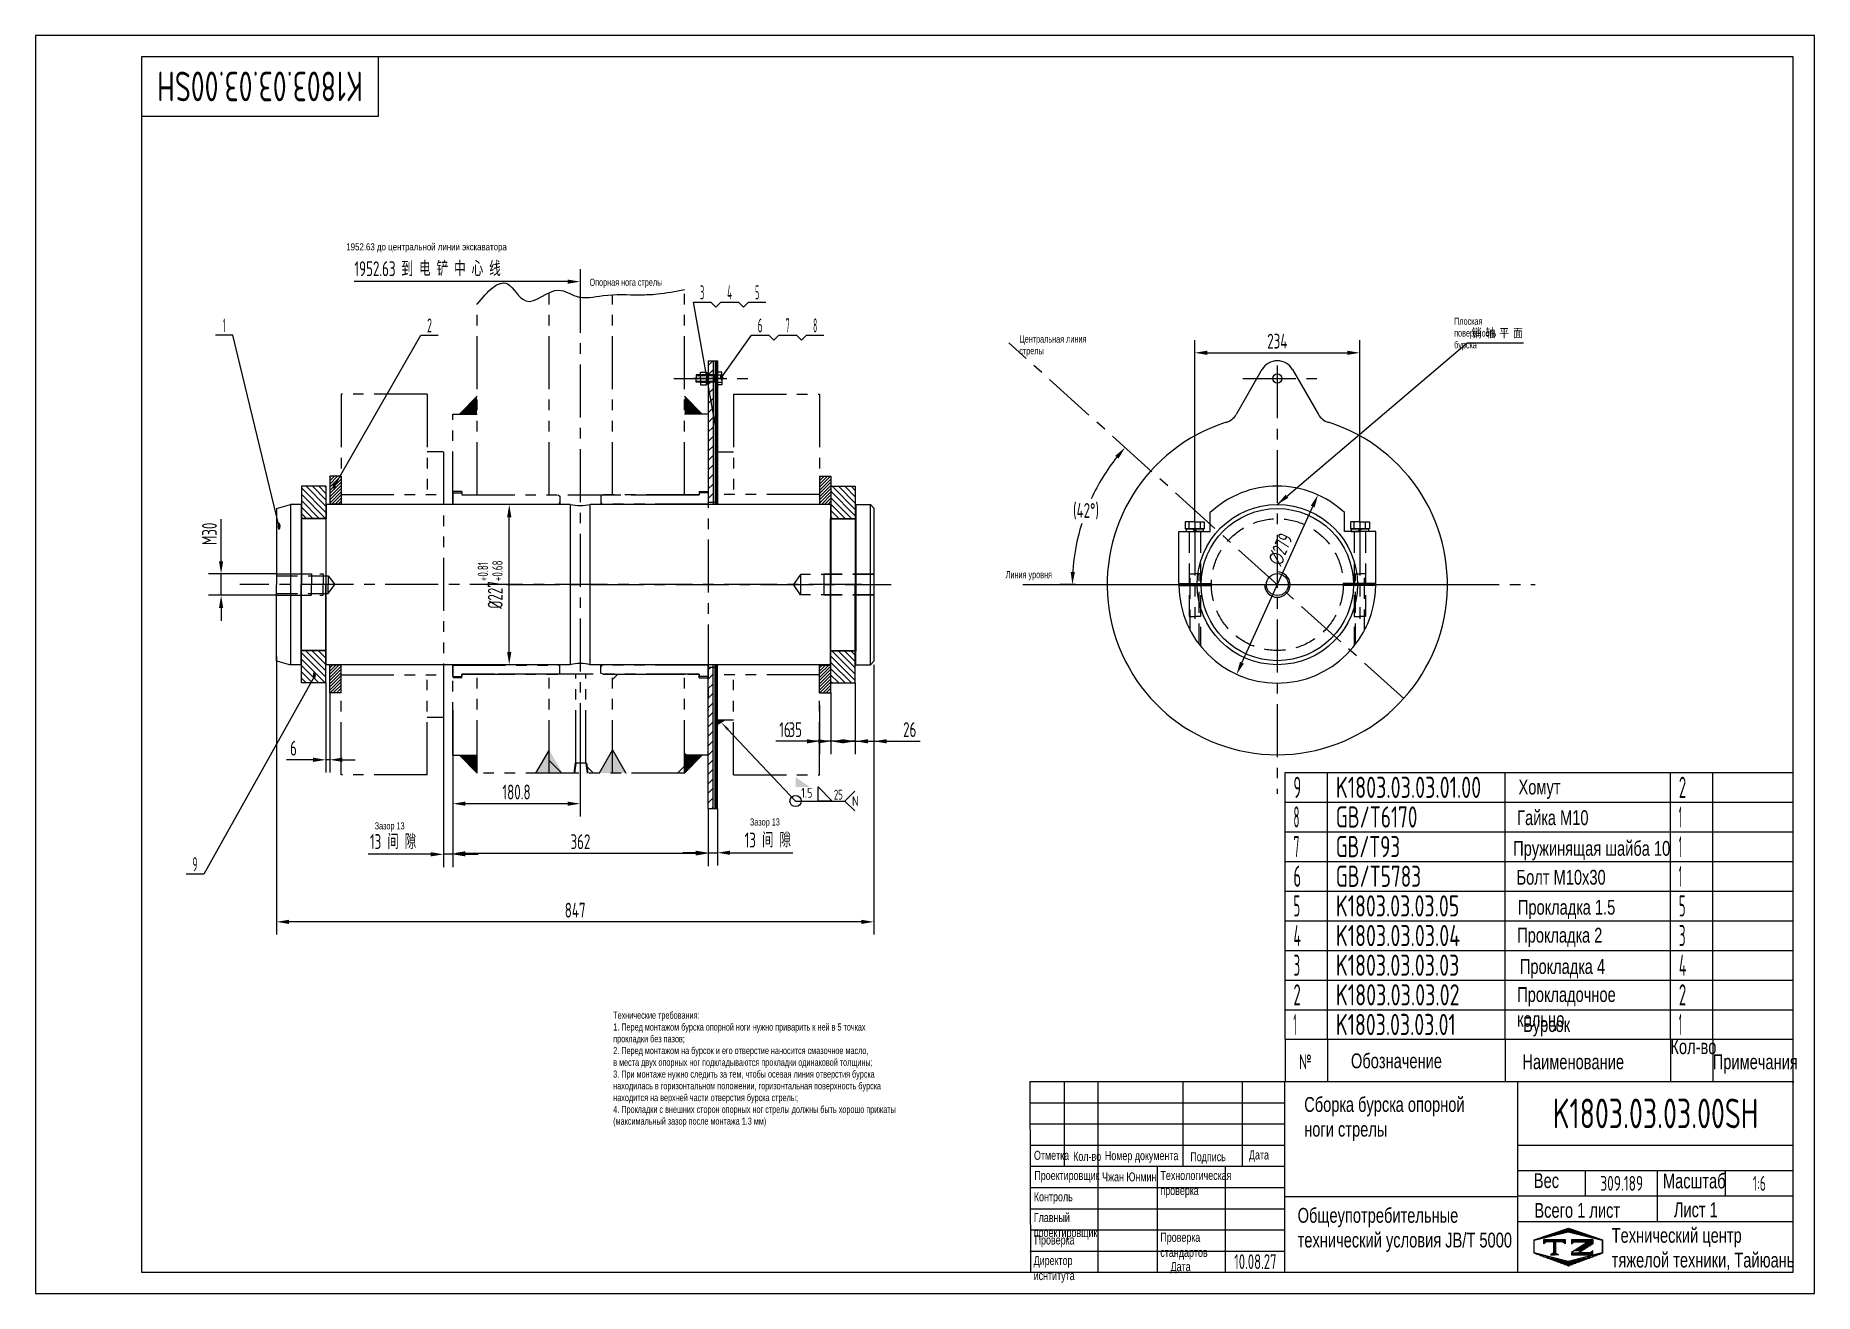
# Model space of a CAD drawing. Header units: millimetres. Extents: x 0 to 2520, y 0 to 1782.
import ezdxf
from ezdxf.enums import TextEntityAlignment as Align

# ---------------------------------------------------------------- set-up
doc = ezdxf.new("R2010")
doc.units = ezdxf.units.MM
doc.header["$LTSCALE"] = 60
for name, pattern in [('F', [0.75, 0.5, -0.25]), ('G', [2, 1.25, -0.25, 0.25, -0.25]), ('K', [2.5, 1.25, -0.25, 0.25, -0.25, 0.25, -0.25])]:
    doc.linetypes.add(name, pattern=pattern)
for name, color, linetype in [('01', 7, 'Continuous'), ('02', 1, 'Continuous'), ('04', 2, 'F'), ('05', 4, 'G'), ('07', 6, 'K'), ('08', 1, 'Continuous'), ('10', 1, 'Continuous'), ('11', 3, 'Continuous'), ('13', 3, 'Continuous'), ('THICK', 7, 'Continuous')]:
    doc.layers.add(name, color=color, linetype=linetype)
doc.styles.get("Standard").update_dxf_attribs({"font": 'isocp', "width": 0.707, "bigfont": 'intecad.shx'})
doc.dimstyles.new('INTE', dxfattribs={"dimscale": 6, "dimtxt": 3.5, "dimasz": 3, "dimexe": 3, "dimexo": 0, "dimgap": 1, "dimtad": 1, "dimdec": 0, "dimdsep": 46, "dimtxsty": 'Standard', "dimcen": 0, "dimclrd": 1, "dimclre": 1, "dimclrt": 3, "dimaunit": 1, "dimadec": 0, "dimazin": 0, "dimtfac": 1, "dimtmove": 0, "dimatfit": 0, "dimfxl": 1, "dimarcsym": 0})
doc.dimstyles.new('INTE$2', dxfattribs={"dimscale": 6, "dimtxt": 3.5, "dimasz": 3, "dimexe": 3, "dimexo": 0, "dimgap": 1, "dimtad": 1, "dimtih": 1, "dimtoh": 1, "dimdec": 0, "dimdsep": 46, "dimtxsty": 'Standard', "dimcen": 0, "dimclrd": 1, "dimclre": 1, "dimclrt": 3, "dimaunit": 1, "dimadec": 0, "dimazin": 0, "dimtfac": 1, "dimtmove": 0, "dimatfit": 0, "dimfxl": 1, "dimarcsym": 0})
pattern_1 = [(45, (55.723, 0), (-6.73519, 6.73519), [])]

msp = doc.modelspace()

# ---------------------------------------------------------------- texts
at = {"color": 3, "insert": (2034.5, 1352.9), "char_height": 14, "attachment_point": 7}
msp.add_mtext('销 轴 平 面', dxfattribs=at)
at = {"insert": (1131, 713.6), "char_height": 14, "width": 15.648, "attachment_point": 1}
msp.add_mtext('{\\C3;25}', dxfattribs=at)
at = {"layer": '01', "attachment_point": 1}
for s, insert, char_height in [('{\\fArial|b0|i0|c0|p34;\\W0.8;\\C3;1952.63\\fArial|b0|i0|c204|p34; до центральной линии экскаватора}', (440.1, 1487.7), 10), ('{\\fArial|b0|i0|c204|p34;\\C3;Опорная нога стрелы}', (784.7, 1437.5), 10), ('{\\fArial|b0|i0|c204|p34;\\C3;Центральная линия\\Pстрелы}', (1393.6, 1357.1), 10), ('{\\fArial|b0|i0|c204|p34;\\C3;Хомут}', (2100.8, 727.9), 21), ('{\\fArial|b0|i0|c204|p34;\\C3;Гайка М10}', (2098.9, 684.5), 21), ('{\\fArial|b0|i0|c204|p34;\\C3;Зазор 13}', (480.4, 667.4), 10), ('{\\fArial|b0|i0|c204|p34;\\C3;Зазор 13}', (1012, 672.9), 10), ('{\\fArial|b0|i0|c204|p34;\\C3;Пружинящая шайба 10}', (2093.2, 641), 21), ('{\\fArial|b0|i0|c204|p34;\\C3;Болт М10х30}', (2098, 600.1), 21), ('{\\fArial|b0|i0|c204|p34;\\C3;Прокладка 1.5}', (2099.9, 557.6), 21), ('{\\fArial|b0|i0|c204|p34;\\C3;Прокладка 4}', (2102.7, 473.6), 21), ('{\\fArial|b0|i0|c204|p34;\\C3;Технические требования:\\P1. Перед монтажом бурска опорной ноги нужно приварить к ней в 5 точках\\Pпрокладки без пазов;\\P2. Перед монтажом на бурсок и его отверстие наносится смазочное масло, \\Pв места двух опорных ног подкладываются прокладки одинаковой толщины;\\P3. При монтаже нужно следить за тем, чтобы осевая линия отверстия бурска\\Pнаходилась в горизонтальном положении, горизонтальная поверхность бурска\\Pнаходится на верхней части отверстия бурска стрелы;\\P4. Прокладки с внешних сторон опорных ног стрелы должны быть хорошо прижаты\\P(максимальный зазор после монтажа 1.3 мм)}', (818.3, 399.1), 10), ('{\\fArial|b0|i0|c204|p34;\\C3;Бурсок}', (2107.4, 391.4), 21), ('{\\fArial|b0|i0|c204|p34;Кол-во}', (2316, 360), 21), ('{\\Fisocp,intecad|c204;№}', (1789.9, 338.6), 21), ('{\\fArial|b0|i0|c204|p34;Примечания}', (2376, 338.6), 21), ('{\\fArial|b0|i0|c204|p34;\\C3;Сборка бурска опорной\\Pноги стрелы}', (1797.2, 278.2), 21), ('{\\fArial|b0|i0|c204|p34;Отметка}', (1414.4, 202.1), 12.8), ('{\\fArial|b0|i0|c204|p34;Номер документа}', (1514.8, 201.6), 12.8), ('{\\fArial|b0|i0|c204|p34;Дата}', (1718.9, 202.6), 12.8), ('{\\fArial|b0|i0|c204|p34;Кол-во}', (1469.9, 200.6), 12.8), ('{\\fArial|b0|i0|c204|p34;Подпись}', (1635.9, 200.1), 12.8), ('{\\fArial|b0|i0|c204|p34;Проектировщик}', (1414.9, 173.5), 12.8), ('{\\fArial|b0|i0|c204|p34;\\C3;Чжан Юнмин}', (1510.9, 171.5), 12.8), ('{\\fArial|b0|i0|c204|p34;Технологическая\\Pпроверка}', (1593.5, 173.6), 12.8), ('{\\fArial|b0|i0|c204|p34;Вес}', (2122.5, 170.3), 21), ('{\\fArial|b0|i0|c204|p34;Масштаб}', (2305.4, 169.8), 21), ('{\\fArial|b0|i0|c204|p34;Контроль}', (1414.2, 143.3), 12.8), ('{\\fArial|b0|i0|c204|p34;Всего 1 лист}', (2123.3, 128.2), 21), ('{\\fArial|b0|i0|c204|p34;Лист 1}', (2320.8, 129), 21), ('{\\fArial|b0|i0|c204|p34;Главный\\Pпроектировщик}', (1414.1, 113.9), 12.8), ('{\\fArial|b0|i0|c204|p34;Общеупотребительные \\Pтехнический условия \\fArial|b0|i0|c0|p34;JB/T 5000}', (1787.9, 121.1), 21), ('{\\fArial|b0|i0|c204|p34;Проверка}', (1415.3, 82.1), 12.8), ('{\\fArial|b0|i0|c204|p34;Проверка\\Pстандартов}', (1593.4, 85.9), 12.8), ('{\\fArial|b0|i0|c204|p34;Технический центр\\Pтяжелой техники, Тайюань}', (2232.8, 92.8), 21), ('{\\fArial|b0|i0|c204|p34;Директор\\Pиснтитута}', (1413.9, 53), 12.8), ('{\\fArial|b0|i0|c204|p34;Дата}', (1607.9, 44.4), 12.8)]:
    msp.add_mtext(s, dxfattribs=dict(at, insert=insert, char_height=char_height))
for s, insert, char_height, width in [('{\\fArial|b0|i0|c204|p34;\\C3;Плоская поверхность бурска}', (2009.6, 1382.3), 10, 0.553), ('{\\fArial|b0|i0|c204|p34;\\C3;Линия уровня}', (1374.3, 1023.3), 10, 80.369), ('{\\fArial|b0|i0|c204|p34;\\C3;Прокладка 2}', (2098.9, 518), 21, 128.539), ('{\\fArial|b0|i0|c204|p34;\\C3;Прокладочное кольцо}', (2098.9, 433.9), 21, 0.945), ('{\\fArial|b0|i0|c204|p34;Обозначение}', (1863.4, 340), 21, 0.945), ('{\\fArial|b0|i0|c204|p34;Наименование}', (2106.3, 338.6), 21, 0.945)]:
    msp.add_mtext(s, dxfattribs=dict(at, insert=insert, char_height=char_height, width=width))
at = {"layer": '02', "width": 0.605172}
for p, p2 in [((969.4, 1293.4), (974.2, 1293.4)), ((962, 1217.2), (966.8, 1217.2)), ((420.6, 1139.4), (425.4, 1139.4)), ((342.5, 1081.9), (347.3, 1081.9)), ((392.5, 870.7), (397.3, 870.7))]:
    msp.add_text('●', height=8, dxfattribs=at).set_placement(p, p2, align=Align.FIT)
at = {"layer": '11', "width": 0.696347}
msp.add_text('K1803.03.03.00SH', height=42, rotation=180, dxfattribs=at).set_placement((463.6, 1731), (172.4, 1731), align=Align.FIT)
at = {"layer": '11'}
for s, height, width, p, p2 in [('3', 19.8, 0.527686, (941.2, 1408.3), (947.4, 1408.3)), ('4', 19.8, 0.543846, (979.7, 1408.3), (986.7, 1408.3)), ('5', 19.8, 0.527686, (1019.1, 1408.3), (1025.3, 1408.3)), ('1', 19.8, 0.404, (265.7, 1361.5), (268.5, 1361.5)), ('2', 19.8, 0.562593, (554.7, 1361.5), (561.5, 1361.5)), ('6', 19.8, 0.600695, (1022.9, 1361.5), (1030.1, 1361.5)), ('7', 19.8, 0.514182, (1062.7, 1361.5), (1068.2, 1361.5)), ('8', 19.8, 0.514182, (1101.6, 1361.5), (1107.2, 1361.5)), ('9', 30, 0.579528, (1782, 702), (1792.8, 702)), ('K1803.03.03.01.00', 30, 0.69624, (1842, 702), (2047.9, 702)), ('2', 30, 0.562593, (2328, 702), (2338.3, 702)), ('8', 30, 0.514182, (1782, 660), (1790.5, 660)), ('GB/T6170', 30, 0.694489, (1842, 660), (1957.6, 660)), ('1', 30, 0.404, (2328, 660), (2332.2, 660)), ('7', 30, 0.514182, (1782, 618), (1790.5, 618)), ('GB/T93', 30, 0.691199, (1842, 618), (1933.1, 618)), ('1', 30, 0.404, (2328, 618), (2332.2, 618)), ('9', 19.8, 0.579528, (222.2, 598.1), (229.4, 598.1)), ('6', 30, 0.600695, (1782, 576), (1792.8, 576)), ('GB/T5783', 30, 0.695009, (1842, 576), (1962.8, 576)), ('1', 30, 0.404, (2328, 576), (2332.2, 576)), ('5', 30, 0.527686, (1782, 534), (1791.4, 534)), ('K1803.03.03.05', 30, 0.69437, (1842, 534), (2016.9, 534)), ('5', 30, 0.527686, (2328, 534), (2337.4, 534)), ('4', 30, 0.543846, (1782, 492), (1792.6, 492)), ('K1803.03.03.04', 30, 0.694457, (1842, 492), (2018.1, 492)), ('3', 30, 0.527686, (2328, 492), (2337.4, 492)), ('3', 30, 0.527686, (1782, 450), (1791.4, 450)), ('K1803.03.03.03', 30, 0.69437, (1842, 450), (2016.9, 450)), ('4', 30, 0.543846, (2328, 450), (2338.6, 450)), ('2', 30, 0.562593, (1782, 408), (1792.3, 408)), ('K1803.03.03.02', 30, 0.694398, (1842, 408), (2017.3, 408)), ('2', 30, 0.562593, (2328, 408), (2338.3, 408)), ('1', 30, 0.404, (1782, 366), (1786.2, 366)), ('K1803.03.03.01', 30, 0.693996, (1842, 366), (2011.8, 366)), ('1', 30, 0.404, (2328, 366), (2332.2, 366)), ('K1803.03.03.00SH', 42, 0.696347, (2149.4, 234), (2440.6, 234)), ('309.189', 21, 0.6819, (2216.7, 145.5), (2277.3, 145.5)), ('1:6', 21, 0.631229, (2432.7, 145.5), (2451.3, 145.5)), ('10.08.27', 21, 0.642055, (1698, 34.5), (1758, 34.5))]:
    msp.add_text(s, height=height, dxfattribs=dict(at, width=width)).set_placement(p, p2, align=Align.FIT)

# ---------------------------------------------------------------- blocks, each defined once
blk = doc.blocks.new('*U1')
at = {"layer": '01'}
for p, q in [((-7.7, 2.6), (-7.7, 0)), ((0, 2.6), (-7.7, 2.6)), ((-7.7, 0), (0, 0)), ((0, 0), (-1.5, 2.6)), ((0, 2.6), (1.5, 0)), ((0, 2.6), (7.7, 2.6)), ((7.7, 0), (0, 0)), ((7.7, 2.6), (7.7, 0))]:
    blk.add_line(p, q, dxfattribs=at)
at = {"layer": '05'}
blk.add_line((0, 4.7), (0, -2.1), dxfattribs=at)
blk = doc.blocks.new('*U2')
at = {"layer": '01'}
for p, q in [((-8.4, 0), (-8.4, 8.9)), ((-8.4, 8.9), (0, 8.9)), ((-8.4, 5), (0, 5)), ((0, 8.9), (0, 0)), ((0, -8.9), (0, 0)), ((-8.4, 0), (-8.4, -8.9)), ((-8.4, -5), (0, -5)), ((-8.4, -8.9), (0, -8.9))]:
    blk.add_line(p, q, dxfattribs=at)
at = {"layer": '05'}
blk.add_line((-9.5, 0), (1.1, 0), dxfattribs=at)
blk = doc.blocks.new('*U3')
at = {"layer": '01'}
for p, q in [((-6.4, 0), (-6.4, 8.8)), ((-6.4, 8.8), (0, 8.8)), ((0, 5), (-6.4, 5)), ((-6.4, 0), (-6.4, -8.8)), ((0, 8.8), (0, 0)), ((0, 5), (30, 5)), ((0, -8.8), (0, 0)), ((4.5, 5), (4.5, 0)), ((4.5, -5), (4.5, 0)), ((30, 5), (30, 0)), ((30, -5), (30, 0)), ((0, -5), (-6.4, -5)), ((-6.4, -8.8), (0, -8.8)), ((0, -5), (30, -5))]:
    blk.add_line(p, q, dxfattribs=at)
at = {"layer": '02'}
for p, q in [((30, 4), (4.5, 4)), ((30, -4), (4.5, -4))]:
    blk.add_line(p, q, dxfattribs=at)
at = {"layer": '05'}
blk.add_line((-9.5, 0), (33.5, 0), dxfattribs=at)
blk = doc.blocks.new('*U4', base_point=(971.1, 809.2))
at = {"layer": '01'}
blk.add_lwpolyline([(1108.6, 717.6), (1128.6, 697.6), (1108.6, 697.6)], close=True, dxfattribs=at)
blk.add_circle((1076.6, 697.6), 8, dxfattribs=at)
blk.add_solid([(1076.6, 731.6), (1096.6, 717.6), (1076.6, 697.6), (1076.6, 717.6)], dxfattribs=at)
at = {"layer": '02'}
blk.add_lwpolyline([(971.1, 809.2, 0, 3.2, 0), (980.8, 799, 3.2, 3.2, 0)], format="xyseb", dxfattribs=at)
for points in [[(980.8, 799), (1076.6, 697.6), (1146.6, 697.6)], [(1160.8, 711.7), (1146.6, 697.6), (1160.8, 683.5)]]:
    blk.add_lwpolyline(points, dxfattribs=at)
at = {"layer": '13'}
for s, width, p, p2 in [('1.5', 0.821359, (1084.6, 702.2), (1100.6, 702.2)), ('N', 1.010989, (1156.6, 690.6), (1165.8, 690.6))]:
    blk.add_text(s, height=14, dxfattribs=dict(at, width=width)).set_placement(p, p2, align=Align.FIT)
blk = doc.blocks.new('*D5')
at = {"layer": '08', "color": 1, "lineweight": -2}
blk.add_line((1473.3, 1004.2), (1450.8, 1004.2), dxfattribs=at)
for start, end in [(141.5535, 155.2394), (162.668, 176.4465)]:
    blk.add_arc((1759.1, 1004.2), 290.3, start, end, dxfattribs=at)
at = {"layer": '08', "color": 1}
for points in [[(1529.5, 1186.6), (1534.1, 1182.7), (1543.4, 1198.4)], [(1472.4, 1022.1), (1466.4, 1022.2), (1468.8, 1004.2)]]:
    blk.add_solid(points, dxfattribs=at)
at = {"layer": 'Defpoints', "color": 0}
for p in [(1378.7, 1346.7), (1502.8, 1140.4), (1473.3, 1004.2), (2069.8, 1004.2), (1938.2, 842.9)]:
    blk.add_point(p, dxfattribs=at)
at = {"layer": '08', "color": 3, "insert": (1488.1, 1108.2), "char_height": 21, "attachment_point": 5}
blk.add_mtext('(42°)', dxfattribs=at)
blk = doc.blocks.new('*D6')
at = {"layer": '08', "color": 1, "lineweight": -2}
for p, q in [((771.7, 1450.9), (771.7, 1415.4)), ((753.7, 1433.4), (451.5, 1433.4))]:
    blk.add_line(p, q, dxfattribs=at)
at = {"layer": '08', "color": 1}
blk.add_solid([(753.7, 1436.4), (753.7, 1430.4), (771.7, 1433.4)], dxfattribs=at)
at = {"layer": 'Defpoints', "color": 0}
for p in [(771.7, 1450.9), (771.7, 1433.4), (338.9, 1361.3)]:
    blk.add_point(p, dxfattribs=at)
at = {"layer": '08', "color": 3, "insert": (555.3, 1451.7), "char_height": 21, "attachment_point": 5}
blk.add_mtext('1952.63 到 电 铲 中 心 线', dxfattribs=at)
blk = doc.blocks.new('*D7')
at = {"layer": '08', "color": 1, "lineweight": -2}
for p, q in [((590.9, 826.2), (590.9, 675.8)), ((771.7, 826.2), (771.7, 675.8)), ((753.7, 693.8), (608.9, 693.8))]:
    blk.add_line(p, q, dxfattribs=at)
at = {"layer": '08', "color": 1}
for points in [[(608.9, 696.8), (608.9, 690.8), (590.9, 693.8)], [(753.7, 696.8), (753.7, 690.8), (771.7, 693.8)]]:
    blk.add_solid(points, dxfattribs=at)
at = {"layer": 'Defpoints', "color": 0}
for p in [(590.9, 826.2), (771.7, 826.2), (590.9, 693.8)]:
    blk.add_point(p, dxfattribs=at)
at = {"layer": '08', "color": 3, "insert": (681.3, 710.3), "char_height": 21, "attachment_point": 5}
blk.add_mtext('180.8', dxfattribs=at)
blk = doc.blocks.new('*D8')
at = {"layer": '08', "color": 1, "lineweight": -2}
for p, q in [((577.9, 826.2), (577.9, 604.1)), ((590.9, 826.2), (590.9, 604.1)), ((559.9, 622.1), (471, 622.1)), ((590.9, 622.1), (577.9, 622.1)), ((608.9, 622.1), (626.9, 622.1))]:
    blk.add_line(p, q, dxfattribs=at)
at = {"layer": '08', "color": 1}
for points in [[(559.9, 625.1), (559.9, 619.1), (577.9, 622.1)], [(608.9, 625.1), (608.9, 619.1), (590.9, 622.1)]]:
    blk.add_solid(points, dxfattribs=at)
at = {"layer": 'Defpoints', "color": 0}
for p in [(577.9, 826.2), (590.9, 826.2), (577.9, 622.1)]:
    blk.add_point(p, dxfattribs=at)
at = {"layer": '08', "color": 3, "insert": (506.5, 640.1), "char_height": 21, "attachment_point": 5}
blk.add_mtext('13 间 隙', dxfattribs=at)
blk = doc.blocks.new('*D9')
at = {"layer": '08', "color": 1, "lineweight": -2}
for p, q in [((590.9, 826.2), (590.9, 605.4)), ((952.9, 687.2), (952.9, 605.4)), ((934.9, 623.4), (608.9, 623.4))]:
    blk.add_line(p, q, dxfattribs=at)
at = {"layer": '08', "color": 1}
for points in [[(608.9, 626.4), (608.9, 620.4), (590.9, 623.4)], [(934.9, 626.4), (934.9, 620.4), (952.9, 623.4)]]:
    blk.add_solid(points, dxfattribs=at)
at = {"layer": 'Defpoints', "color": 0}
for p in [(590.9, 826.2), (952.9, 687.2), (590.9, 623.4)]:
    blk.add_point(p, dxfattribs=at)
at = {"layer": '08', "color": 3, "insert": (771.9, 639.9), "char_height": 21, "attachment_point": 5}
blk.add_mtext('362', dxfattribs=at)
blk = doc.blocks.new('*D10')
at = {"layer": '08', "color": 1, "lineweight": -2}
for p, q in [((952.9, 687.2), (952.9, 606.3)), ((965.9, 687.2), (965.9, 606.3)), ((934.9, 624.3), (916.9, 624.3)), ((952.9, 624.3), (965.9, 624.3)), ((983.9, 624.3), (1072.7, 624.3))]:
    blk.add_line(p, q, dxfattribs=at)
at = {"layer": '08', "color": 1}
for points in [[(934.9, 627.3), (934.9, 621.3), (952.9, 624.3)], [(983.9, 627.3), (983.9, 621.3), (965.9, 624.3)]]:
    blk.add_solid(points, dxfattribs=at)
at = {"layer": 'Defpoints', "color": 0}
for p in [(952.9, 687.2), (965.9, 687.2), (965.9, 624.3)]:
    blk.add_point(p, dxfattribs=at)
at = {"layer": '08', "color": 3, "insert": (1037.3, 642.3), "char_height": 21, "attachment_point": 5}
blk.add_mtext('13 间 隙', dxfattribs=at)
blk = doc.blocks.new('*D11')
at = {"layer": '08', "color": 1, "lineweight": -2}
for p, q in [((682.1, 1117.7), (653, 1117.7)), ((671, 908.7), (671, 1099.7)), ((682.1, 890.7), (653, 890.7))]:
    blk.add_line(p, q, dxfattribs=at)
at = {"layer": '08', "color": 1}
for points in [[(668, 1099.7), (674, 1099.7), (671, 1117.7)], [(668, 908.7), (674, 908.7), (671, 890.7)]]:
    blk.add_solid(points, dxfattribs=at)
at = {"layer": 'Defpoints', "color": 0}
for p in [(671, 1117.7), (682.1, 1117.7), (682.1, 890.7)]:
    blk.add_point(p, dxfattribs=at)
at = {"layer": '08', "color": 3, "insert": (644, 1004.2), "char_height": 21, "attachment_point": 5, "rotation": 90}
blk.add_mtext('%%c227{\\H2x;}{\\A2;\\C3;\\H0.7x;\\S+0.81^ +0.68;}', dxfattribs=at)
blk = doc.blocks.new('*D14')
at = {"layer": '08', "color": 1, "lineweight": -2}
for p, q in [((1642.1, 1092.2), (1642.1, 1350.6)), ((1876.1, 1092.2), (1876.1, 1350.6)), ((1660.1, 1332.6), (1858.1, 1332.6))]:
    blk.add_line(p, q, dxfattribs=at)
at = {"layer": '08', "color": 1}
for points in [[(1660.1, 1335.6), (1660.1, 1329.6), (1642.1, 1332.6)], [(1858.1, 1335.6), (1858.1, 1329.6), (1876.1, 1332.6)]]:
    blk.add_solid(points, dxfattribs=at)
at = {"layer": 'Defpoints', "color": 0}
for p in [(1876.1, 1332.6), (1642.1, 1092.2), (1876.1, 1092.2)]:
    blk.add_point(p, dxfattribs=at)
at = {"layer": '08', "color": 3, "insert": (1759.1, 1349.1), "char_height": 21, "attachment_point": 5}
blk.add_mtext('234', dxfattribs=at)
blk = doc.blocks.new('*D15')
at = {"layer": '08', "color": 1, "lineweight": -2}
for p, q in [((341.1, 902.4), (341.1, 508.4)), ((1187.7, 890.7), (1187.7, 508.4)), ((1169.7, 526.4), (359.1, 526.4))]:
    blk.add_line(p, q, dxfattribs=at)
at = {"layer": '08', "color": 1}
for points in [[(359.1, 529.4), (359.1, 523.4), (341.1, 526.4)], [(1169.7, 529.4), (1169.7, 523.4), (1187.7, 526.4)]]:
    blk.add_solid(points, dxfattribs=at)
at = {"layer": 'Defpoints', "color": 0}
for p in [(341.1, 902.4), (1187.7, 890.7), (341.1, 526.4)]:
    blk.add_point(p, dxfattribs=at)
at = {"layer": '08', "color": 3, "insert": (764.4, 542.9), "char_height": 21, "attachment_point": 5}
blk.add_mtext('847', dxfattribs=at)
blk = doc.blocks.new('*D16')
at = {"layer": '08', "color": 1, "lineweight": -2}
for p, q in [((411.2, 864.8), (411.2, 738)), ((416.7, 850.7), (416.7, 738)), ((393.2, 756), (355.6, 756)), ((416.7, 756), (411.2, 756)), ((434.7, 756), (452.7, 756))]:
    blk.add_line(p, q, dxfattribs=at)
at = {"layer": '08', "color": 1}
for points in [[(393.2, 759), (393.2, 753), (411.2, 756)], [(434.7, 759), (434.7, 753), (416.7, 756)]]:
    blk.add_solid(points, dxfattribs=at)
at = {"layer": 'Defpoints', "color": 0}
for p in [(411.2, 864.8), (416.7, 850.7), (411.2, 756)]:
    blk.add_point(p, dxfattribs=at)
at = {"layer": '08', "color": 3, "insert": (365.4, 772.5), "char_height": 21, "attachment_point": 5}
blk.add_mtext('6', dxfattribs=at)
blk = doc.blocks.new('*U17')
at = {"layer": '01'}
for p, q in [((-12.2, 4.1), (-12.2, 0)), ((0, 4.1), (-12.2, 4.1)), ((-12.2, 0), (0, 0)), ((0, 0), (-2.4, 4.1)), ((0, 4.1), (2.4, 0)), ((0, 4.1), (12.2, 4.1)), ((12.2, 0), (0, 0)), ((12.2, 4.1), (12.2, 0))]:
    blk.add_line(p, q, dxfattribs=at)
at = {"layer": '05'}
blk.add_line((0, 6.2), (0, -2.1), dxfattribs=at)
blk = doc.blocks.new('*D18')
at = {"layer": '08', "color": 1, "lineweight": -2}
blk.add_line((1708.9, 893.5), (1809.3, 1114.9), dxfattribs=at)
at = {"layer": '08', "color": 1}
for points in [[(1806.5, 1116.1), (1812, 1113.6), (1816.7, 1131.2)], [(1706.2, 894.7), (1711.7, 892.2), (1701.5, 877.1)]]:
    blk.add_solid(points, dxfattribs=at)
at = {"layer": 'Defpoints', "color": 0}
for p in [(1816.7, 1131.2), (1701.5, 877.1)]:
    blk.add_point(p, dxfattribs=at)
at = {"layer": '08', "color": 3, "insert": (1763.7, 1054.2), "char_height": 21, "attachment_point": 5, "rotation": 65.6237}
blk.add_mtext('∅279', dxfattribs=at)
blk = doc.blocks.new('*D19')
at = {"layer": '08', "color": 1, "lineweight": -2}
for p, q in [((1161.3, 864.8), (1161.3, 764.2)), ((1187.7, 857), (1187.7, 764.2)), ((1143.3, 782.2), (1125.3, 782.2)), ((1161.3, 782.2), (1187.7, 782.2)), ((1205.7, 782.2), (1253.1, 782.2))]:
    blk.add_line(p, q, dxfattribs=at)
at = {"layer": '08', "color": 1}
for points in [[(1143.3, 785.2), (1143.3, 779.2), (1161.3, 782.2)], [(1205.7, 785.2), (1205.7, 779.2), (1187.7, 782.2)]]:
    blk.add_solid(points, dxfattribs=at)
at = {"layer": 'Defpoints', "color": 0}
for p in [(1161.3, 864.8), (1187.7, 857), (1187.7, 782.2)]:
    blk.add_point(p, dxfattribs=at)
at = {"layer": '08', "color": 3, "insert": (1238.4, 798.8), "char_height": 21, "attachment_point": 5}
blk.add_mtext('26', dxfattribs=at)
blk = doc.blocks.new('*D20')
at = {"layer": '08', "color": 1, "lineweight": -2}
for p, q in [((1126.7, 850.7), (1126.7, 764.2)), ((1161.3, 832.1), (1161.3, 764.2)), ((1108.7, 782.2), (1061.7, 782.2)), ((1161.3, 782.2), (1126.7, 782.2)), ((1179.3, 782.2), (1197.3, 782.2))]:
    blk.add_line(p, q, dxfattribs=at)
at = {"layer": '08', "color": 1}
for points in [[(1108.7, 785.2), (1108.7, 779.2), (1126.7, 782.2)], [(1179.3, 785.2), (1179.3, 779.2), (1161.3, 782.2)]]:
    blk.add_solid(points, dxfattribs=at)
at = {"layer": 'Defpoints', "color": 0}
for p in [(1126.7, 850.7), (1161.3, 832.1), (1126.7, 782.2)]:
    blk.add_point(p, dxfattribs=at)
at = {"layer": '08', "color": 3, "insert": (1076.2, 798.7), "char_height": 21, "attachment_point": 5}
blk.add_mtext('35', dxfattribs=at)
blk = doc.blocks.new('*D21')
at = {"layer": '08', "color": 1, "lineweight": -2}
for p, q in [((1110.7, 833.3), (1110.7, 764.2)), ((1126.7, 833.3), (1126.7, 764.2)), ((1092.7, 782.2), (1048.6, 782.2)), ((1126.7, 782.2), (1110.7, 782.2)), ((1144.7, 782.2), (1162.7, 782.2))]:
    blk.add_line(p, q, dxfattribs=at)
at = {"layer": '08', "color": 1}
for points in [[(1092.7, 785.2), (1092.7, 779.2), (1110.7, 782.2)], [(1144.7, 785.2), (1144.7, 779.2), (1126.7, 782.2)]]:
    blk.add_solid(points, dxfattribs=at)
at = {"layer": 'Defpoints', "color": 0}
for p in [(1110.7, 833.3), (1126.7, 833.3), (1110.7, 782.2)]:
    blk.add_point(p, dxfattribs=at)
at = {"layer": '08', "color": 3, "insert": (1061.6, 798.7), "char_height": 21, "attachment_point": 5}
blk.add_mtext('16', dxfattribs=at)
blk = doc.blocks.new('*D22')
at = {"layer": '08', "color": 1, "lineweight": -2}
for p, q in [((262.8, 1037.3), (262.8, 1097)), ((341.1, 1019.3), (244.8, 1019.3)), ((262.8, 989), (262.8, 1019.3)), ((341.1, 989), (244.8, 989)), ((262.8, 971), (262.8, 953))]:
    blk.add_line(p, q, dxfattribs=at)
at = {"layer": '08', "color": 1}
for points in [[(259.8, 1037.3), (265.8, 1037.3), (262.8, 1019.3)], [(259.8, 971), (265.8, 971), (262.8, 989)]]:
    blk.add_solid(points, dxfattribs=at)
at = {"layer": 'Defpoints', "color": 0}
for p in [(262.8, 1019.3), (341.1, 1019.3), (341.1, 989)]:
    blk.add_point(p, dxfattribs=at)
at = {"layer": '08', "color": 3, "insert": (246.3, 1076.2), "char_height": 21, "attachment_point": 5, "rotation": 90}
blk.add_mtext('M30', dxfattribs=at)
blk = doc.blocks.new('*U35', base_point=(251.96, 168.31))
at = {"layer": '01'}
for p, q in [((251.96, 168.31), (251.96, 182.31)), ((195.96, 168.31), (251.96, 168.31))]:
    blk.add_line(p, q, dxfattribs=at)
blk = doc.blocks.new('*U36')
at = {"layer": '04'}
blk.add_blockref('*U35', (0, 0), dxfattribs=at)
blk = doc.blocks.new('*U37')
at = {"layer": '01'}
for points in [[(415, 292), (25, 292)], [(25, 292), (25, 5)], [(415, 5), (415, 292)], [(25, 5), (415, 5)]]:
    blk.add_lwpolyline(points, dxfattribs=at)
at = {"layer": '02'}
for points in [[(420, 297), (0, 297)], [(0, 297), (0, 0)], [(420, 0), (420, 297)], [(0, 0), (420, 0)]]:
    blk.add_lwpolyline(points, dxfattribs=at)
blk = doc.blocks.new('*U40')
at = {"layer": '01'}
for p, q in [((0, -42), (0, 0)), ((720, -42), (720, 0))]:
    blk.add_line(p, q, dxfattribs=at)
at = {"layer": '02'}
for p, q in [((0, 0), (60, 0)), ((60, -42), (60, 0)), ((60, 0), (312, 0)), ((312, -42), (312, 0)), ((312, 0), (546, 0)), ((546, -42), (546, 0)), ((546, 0), (606, 0)), ((606, -42), (606, 0)), ((606, 0), (720, 0))]:
    blk.add_line(p, q, dxfattribs=at)
blk = doc.blocks.new('*U41')
at = {"layer": '01'}
for p, q in [((0, -42), (0, 0)), ((720, -42), (720, 0))]:
    blk.add_line(p, q, dxfattribs=at)
at = {"layer": '02'}
for p, q in [((0, 0), (60, 0)), ((60, -42), (60, 0)), ((60, 0), (312, 0)), ((312, -42), (312, 0)), ((312, 0), (546, 0)), ((546, -42), (546, 0)), ((546, 0), (606, 0)), ((606, -42), (606, 0)), ((606, 0), (720, 0))]:
    blk.add_line(p, q, dxfattribs=at)
blk = doc.blocks.new('*U42')
at = {"layer": '01'}
for p, q in [((0, -42), (0, 0)), ((720, -42), (720, 0))]:
    blk.add_line(p, q, dxfattribs=at)
at = {"layer": '02'}
for p, q in [((0, 0), (60, 0)), ((60, -42), (60, 0)), ((60, 0), (312, 0)), ((312, -42), (312, 0)), ((312, 0), (546, 0)), ((546, -42), (546, 0)), ((546, 0), (606, 0)), ((606, -42), (606, 0)), ((606, 0), (720, 0))]:
    blk.add_line(p, q, dxfattribs=at)
blk = doc.blocks.new('*U43')
at = {"layer": '01'}
for p, q in [((0, -42), (0, 0)), ((720, -42), (720, 0))]:
    blk.add_line(p, q, dxfattribs=at)
at = {"layer": '02'}
for p, q in [((0, 0), (60, 0)), ((60, -42), (60, 0)), ((60, 0), (312, 0)), ((312, -42), (312, 0)), ((312, 0), (546, 0)), ((546, -42), (546, 0)), ((546, 0), (606, 0)), ((606, -42), (606, 0)), ((606, 0), (720, 0))]:
    blk.add_line(p, q, dxfattribs=at)
blk = doc.blocks.new('*U44')
at = {"layer": '01'}
for p, q in [((0, -42), (0, 0)), ((720, -42), (720, 0))]:
    blk.add_line(p, q, dxfattribs=at)
at = {"layer": '02'}
for p, q in [((0, 0), (60, 0)), ((60, -42), (60, 0)), ((60, 0), (312, 0)), ((312, -42), (312, 0)), ((312, 0), (546, 0)), ((546, -42), (546, 0)), ((546, 0), (606, 0)), ((606, -42), (606, 0)), ((606, 0), (720, 0))]:
    blk.add_line(p, q, dxfattribs=at)
blk = doc.blocks.new('*U45')
at = {"layer": '01'}
for p, q in [((0, -42), (0, 0)), ((720, -42), (720, 0))]:
    blk.add_line(p, q, dxfattribs=at)
at = {"layer": '02'}
for p, q in [((0, 0), (60, 0)), ((60, -42), (60, 0)), ((60, 0), (312, 0)), ((312, -42), (312, 0)), ((312, 0), (546, 0)), ((546, -42), (546, 0)), ((546, 0), (606, 0)), ((606, -42), (606, 0)), ((606, 0), (720, 0))]:
    blk.add_line(p, q, dxfattribs=at)
blk = doc.blocks.new('*U46')
at = {"layer": '01'}
for p, q in [((0, -42), (0, 0)), ((720, -42), (720, 0))]:
    blk.add_line(p, q, dxfattribs=at)
at = {"layer": '02'}
for p, q in [((0, 0), (60, 0)), ((60, -42), (60, 0)), ((60, 0), (312, 0)), ((312, -42), (312, 0)), ((312, 0), (546, 0)), ((546, -42), (546, 0)), ((546, 0), (606, 0)), ((606, -42), (606, 0)), ((606, 0), (720, 0))]:
    blk.add_line(p, q, dxfattribs=at)
blk = doc.blocks.new('*U47')
at = {"layer": '01'}
for p, q in [((0, -42), (0, 0)), ((720, -42), (720, 0))]:
    blk.add_line(p, q, dxfattribs=at)
at = {"layer": '02'}
for p, q in [((0, 0), (60, 0)), ((60, -42), (60, 0)), ((60, 0), (312, 0)), ((312, -42), (312, 0)), ((312, 0), (546, 0)), ((546, -42), (546, 0)), ((546, 0), (606, 0)), ((606, -42), (606, 0)), ((606, 0), (720, 0))]:
    blk.add_line(p, q, dxfattribs=at)
blk = doc.blocks.new('*U48')
at = {"layer": '01'}
for p, q in [((0, -42), (0, 0)), ((0, 0), (60, 0)), ((60, 0), (312, 0)), ((312, 0), (546, 0)), ((546, 0), (606, 0)), ((606, 0), (720, 0)), ((720, -42), (720, 0))]:
    blk.add_line(p, q, dxfattribs=at)
at = {"layer": '02'}
for p, q in [((60, -42), (60, 0)), ((312, -42), (312, 0)), ((546, -42), (546, 0)), ((606, -42), (606, 0))]:
    blk.add_line(p, q, dxfattribs=at)
blk = doc.blocks.new('*X58')
at = {"color": 0}
for p, q in [((127.06, 7.8), (132.06, 7.8)), ((127.06, 7.5), (132.06, 7.5)), ((127.06, 7.2), (127.32, 7.2)), ((127.84, 5.4), (129.64, 5.4)), ((128.3, 5.7), (130.1, 5.7)), ((128.77, 6), (130.57, 6)), ((129.23, 6.3), (131.04, 6.3)), ((129.7, 6.6), (131.51, 6.6)), ((130.16, 6.9), (131.98, 6.9)), ((130.62, 7.2), (132.06, 7.2))]:
    blk.add_line(p, q, dxfattribs=at)
blk = doc.blocks.new('*X59')
at = {"color": 0}
for p, q in [((127.06, 4.8), (132.06, 4.8)), ((127.06, 4.5), (132.06, 4.5)), ((131.84, 5.1), (132.06, 5.1))]:
    blk.add_line(p, q, dxfattribs=at)
blk = doc.blocks.new('*X57')
at = {"color": 0}
for p, q in [((122.34, 4.5), (123.72, 4.5)), ((122.82, 4.8), (123.24, 4.8))]:
    blk.add_line(p, q, dxfattribs=at)
blk = doc.blocks.new('*X56')
at = {"color": 0}
for p, q in [((120.53, 7.8), (125.53, 7.8)), ((120.53, 7.5), (125.53, 7.5)), ((120.53, 7.2), (120.79, 7.2)), ((125.27, 7.2), (125.53, 7.2))]:
    blk.add_line(p, q, dxfattribs=at)
blk = doc.blocks.new('*X55')
at = {"color": 0}
for p, q in [((119.8, 8.4), (120.72, 8.4)), ((120.66, 8.7), (121.92, 8.7)), ((121.52, 9), (123.12, 9)), ((122.38, 9.3), (124.32, 9.3)), ((123.24, 9.6), (125.52, 9.6)), ((124.1, 9.9), (128.52, 9.9)), ((124.97, 10.2), (127.67, 10.2)), ((125.83, 10.5), (126.82, 10.5)), ((127.02, 9.6), (129.37, 9.6)), ((128.22, 9.3), (130.22, 9.3)), ((129.42, 9), (131.07, 9)), ((130.62, 8.7), (131.92, 8.7)), ((131.82, 8.4), (132.77, 8.4)), ((118.22, 7.8), (118.32, 7.8)), ((118.22, 7.5), (118.27, 7.5)), ((118.22, 7.2), (118.27, 7.2)), ((118.22, 6.9), (118.27, 6.9)), ((118.22, 6.6), (118.27, 6.6)), ((118.22, 6.3), (118.27, 6.3)), ((118.22, 6), (118.27, 6)), ((118.22, 5.7), (118.27, 5.7)), ((118.22, 5.4), (118.27, 5.4)), ((118.22, 5.1), (118.27, 5.1)), ((118.22, 4.8), (118.27, 4.8)), ((118.79, 4.5), (119.42, 4.5)), ((118.94, 8.1), (119.52, 8.1)), ((119.61, 4.2), (120.62, 4.2)), ((131.92, 4.2), (132.95, 4.2)), ((133.02, 8.1), (133.62, 8.1)), ((133.12, 4.5), (133.76, 4.5)), ((134.22, 7.8), (134.32, 7.8)), ((134.27, 7.5), (134.32, 7.5)), ((134.27, 7.2), (134.32, 7.2)), ((134.27, 6.9), (134.32, 6.9)), ((134.27, 6.6), (134.32, 6.6)), ((134.27, 6.3), (134.32, 6.3)), ((134.27, 6), (134.32, 6)), ((134.27, 5.7), (134.32, 5.7)), ((134.27, 5.4), (134.32, 5.4)), ((134.27, 5.1), (134.32, 5.1)), ((134.27, 4.8), (134.32, 4.8)), ((120.43, 3.9), (121.82, 3.9)), ((121.26, 3.6), (123.02, 3.6)), ((122.08, 3.3), (124.22, 3.3)), ((122.91, 3), (125.42, 3)), ((123.73, 2.7), (128.89, 2.7)), ((124.55, 2.4), (128.07, 2.4)), ((125.38, 2.1), (127.26, 2.1)), ((126.2, 1.8), (126.45, 1.8)), ((127.12, 3), (129.7, 3)), ((128.32, 3.3), (130.51, 3.3)), ((129.52, 3.6), (131.32, 3.6)), ((130.72, 3.9), (132.14, 3.9))]:
    blk.add_line(p, q, dxfattribs=at)

# ---------------------------------------------------------------- dimensions: what is measured, and where the dimension line sits
at = {"layer": '08'}
dim = msp.add_linear_dim(base=(771.7, 1433.4), p1=(338.9, 1361.3), p2=(771.7, 1450.9), text='1952.63 到 电 铲 中 心 线', dimstyle='INTE', override={"dimse1": 1, "dimsd1": 1}, dxfattribs=at)
dim.commit()
dim.dimension.update_dxf_attribs({"geometry": '*D6', "text_midpoint": (555.3, 1451.7)})
dim = msp.add_linear_dim(base=(1876.1, 1332.6), p1=(1642.1, 1092.2), p2=(1876.1, 1092.2), dimstyle='INTE', override={"dimgap": 1, "dimdec": 0, "dimzin": 8, "dimpost": '<>', "dimtol": 0, "dimlim": 0, "dimtp": 0, "dimtm": 0, "dimtfac": 0.7}, dxfattribs=at)
dim.commit()
dim.dimension.update_dxf_attribs({"geometry": '*D14', "text_midpoint": (1759.1, 1332.6), "dimtype": 160})
dim = msp.add_angular_dim_2l(base=(1502.8, 1140.4), line1=((1473.3, 1004.2), (2069.8, 1004.2)), line2=((1938.2, 842.9), (1378.7, 1346.7)), text='(<>)', dimstyle='INTE$2', dxfattribs=at)
dim.commit()
dim.dimension.update_dxf_attribs({"geometry": '*D5', "text_midpoint": (1488.1, 1108.2)})
dim = msp.add_linear_dim(base=(671, 1117.7), p1=(682.1, 890.7), p2=(682.1, 1117.7), angle=90, text='%%c227{\\H2x;}{\\A2;\\C3;\\H0.7x;\\S+0.81^ +0.68;}', dimstyle='INTE', dxfattribs=at)
dim.commit()
dim.dimension.update_dxf_attribs({"geometry": '*D11', "text_midpoint": (644, 1004.2)})
dim = msp.add_diameter_dim_2p(p1=(1701.5, 877.1), p2=(1816.7, 1131.2), dimstyle='INTE', dxfattribs=at)
dim.commit()
dim.dimension.update_dxf_attribs({"geometry": '*D18', "text_midpoint": (1778.7, 1047.4), "dimtype": 163})
dim = msp.add_linear_dim(base=(262.8, 1019.3), p1=(341.1, 989), p2=(341.1, 1019.3), angle=90, dimstyle='INTE', override={"dimgap": 1, "dimdec": 0, "dimzin": 8, "dimpost": 'M<>', "dimtol": 0, "dimlim": 0, "dimtp": 0, "dimtm": 0, "dimtfac": 0.7}, dxfattribs=at)
dim.commit()
dim.dimension.update_dxf_attribs({"geometry": '*D22', "text_midpoint": (246.3, 1076.2)})
for base, p1, p2, picture, middle in [((341.1, 526.4), (1187.7, 890.7), (341.1, 902.4), '*D15', (764.4, 542.9)), ((411.1563098, 756.0034558), (416.6563098, 850.6521723), (411.1563098, 864.7891815), '*D16', (365.3744165, 772.5034558)), ((1187.7, 782.2), (1161.3, 864.8), (1187.7, 857), '*D19', (1238.4, 798.8)), ((1110.7, 782.2), (1126.7, 833.3), (1110.7, 833.3), '*D21', (1061.6, 798.7)), ((1126.7, 782.2), (1161.3, 832.1), (1126.7, 850.7), '*D20', (1076.2, 798.7)), ((590.9, 623.4), (952.9, 687.2), (590.9, 826.2), '*D9', (771.9, 639.9))]:
    dim = msp.add_linear_dim(base=base, p1=p1, p2=p2, dimstyle='INTE', dxfattribs=at)
    dim.commit()
    dim.dimension.update_dxf_attribs({"geometry": picture, "text_midpoint": middle})
for base, p1, p2, picture, middle in [((577.9, 622.1), (590.9, 826.2), (577.9, 826.2), '*D8', (506.5, 640.1)), ((965.9, 624.3), (952.9, 687.2), (965.9, 687.2), '*D10', (1037.3, 642.3))]:
    dim = msp.add_linear_dim(base=base, p1=p1, p2=p2, text='<> 间 隙', dimstyle='INTE', dxfattribs=at)
    dim.commit()
    dim.dimension.update_dxf_attribs({"geometry": picture, "text_midpoint": middle})
dim = msp.add_linear_dim(base=(590.9, 693.8), p1=(771.7, 826.2), p2=(590.9, 826.2), text='180.8', dimstyle='INTE', dxfattribs=at)
dim.commit()
dim.dimension.update_dxf_attribs({"geometry": '*D7', "text_midpoint": (681.3, 693.8), "dimtype": 160})

# ---------------------------------------------------------------- hatches: boundary and pattern name
at = {"layer": '02', "linetype": 'Continuous'}
h = msp.add_hatch(dxfattribs=at)
h.set_pattern_fill('LINE', color=1, scale=2, angle=135, style=0)
h.paths.add_polyline_path([(411.2, 1143.5), (376.6, 1143.5), (376.6, 1098), (411.2, 1098)])
h.paths.add_polyline_path([(376.6, 864.8), (411.2, 864.8), (411.2, 910.3), (376.6, 910.3)])
h.paths.add_polyline_path([(391.4, 870.2), (399, 870.2), (399, 880), (391.4, 880)], flags=24)
h = msp.add_hatch(dxfattribs=at)
h.set_pattern_fill('LINE', color=1, angle=45, style=0)
h.set_pattern_definition([(45, (-694, 1e-12), (-2.245064, 2.245064), [])])
h.paths.add_polyline_path([(416.7, 1118.2), (432.7, 1118.2), (432.7, 1157.7), (416.7, 1157.7)])
h.paths.add_polyline_path([(432.7, 890.2), (416.7, 890.2), (416.7, 850.7), (432.7, 850.7)])
h = msp.add_hatch(dxfattribs=at)
h.set_pattern_fill('LINE', color=1, angle=45, style=0)
h.paths.add_polyline_path([(1110.7, 1118.2), (1126.7, 1118.2), (1126.7, 1157.7), (1110.7, 1157.7)])
h.paths.add_polyline_path([(1126.7, 890.2), (1110.7, 890.2), (1110.7, 850.7), (1126.7, 850.7)])
h = msp.add_hatch(dxfattribs=at)
h.set_pattern_fill('LINE', color=1, scale=2, angle=135, style=0)
h.paths.add_polyline_path([(1161.3, 1143.5), (1126.7, 1143.5), (1126.7, 1117.7), (1126.7, 1098), (1161.3, 1098)])
h.paths.add_polyline_path([(1126.7, 910.3), (1126.7, 864.8), (1161.3, 864.8), (1161.3, 910.3)])
at = {"layer": '07', "linetype": 'K'}
for points in [[(600.4, 1245.7), (618.5, 1264.2), (625.4, 1264.2), (625.4, 1245.7)], [(625.4, 1271.2), (625.4, 1264.2), (618.5, 1264.2)], [(944.4, 1245.7), (919.4, 1271.2), (919.4, 1245.7)], [(600.4, 762.7), (625.4, 737.2), (625.4, 762.7)], [(727.4, 737.2), (727.4, 770.1), (708.4, 737.2)], [(727.4, 770.1), (727.4, 737.2), (746.4, 737.2)], [(944.4, 762.7), (919.4, 762.7), (919.4, 737.2)]]:
    msp.add_hatch(color=6, dxfattribs=at).paths.add_polyline_path(points)
h = msp.add_hatch(color=6, dxfattribs=at)
h.paths.add_polyline_path([(817.4, 737.2), (798.3, 737.2), (817.3, 770.1), (817.4, 770.1)])
h.paths.add_polyline_path([(836.4, 737.2), (817.4, 737.2), (817.4, 770.1)])
at = {"layer": '10'}
h = msp.add_hatch(dxfattribs=at)
h.set_pattern_fill('ANSI31', color=256, scale=3, style=0)
h.set_pattern_definition(pattern_1)
h.paths.add_polyline_path([(952.9, 1301.2), (959.9, 1301.2), (959.9, 1321.2), (952.9, 1321.2)])
h.paths.add_polyline_path([(959.9, 1291.2), (952.9, 1291.2), (952.9, 1286.2), (952.9, 1121.2), (959.9, 1121.2)])
h = msp.add_hatch(dxfattribs=at)
h.set_pattern_fill('ANSI31', color=256, scale=3, style=0)
h.set_pattern_definition(pattern_1)
h.paths.add_polyline_path([(959.9, 887.2), (952.9, 887.2), (952.9, 687.2), (959.9, 687.2)])
msp.add_hatch(color=256, dxfattribs=at).paths.add_polyline_path([(965.9, 812.3), (965.9, 806.2), (976.4, 812.3)])

# ---------------------------------------------------------------- linework, layer by layer
for p, q in [((952.9, 1321.2), (952.9, 1117.7)), ((952.9, 1321.2), (965.9, 1321.2)), ((959.9, 1321.2), (959.9, 1117.7)), ((962.9, 1321.2), (962.9, 1117.7)), ((964.4, 1321.2), (964.4, 1117.7)), ((965.9, 1321.2), (965.9, 1117.7)), ((1737.4, 1308.7), (1700.9, 1245.4)), ((1780.7, 1308.7), (1817.3, 1245.4)), ((757.5, 1117.7), (757.5, 890.7)), ((785.8, 890.7), (785.8, 1117.7)), ((952.9, 1121.2), (965.9, 1121.2)), ((1759.1, 1117.7), (1759.1, 1117.7)), ((952.9, 687.2), (952.9, 887.2)), ((952.9, 887.2), (965.9, 887.2)), ((959.9, 687.2), (959.9, 890.7)), ((962.9, 687.2), (962.9, 890.7)), ((964.4, 687.2), (964.4, 890.7)), ((965.9, 687.2), (965.9, 890.7)), ((976.4, 812.3), (965.9, 806.2)), ((952.9, 687.2), (965.9, 687.2))]:
    msp.add_line(p, q)
msp.add_circle((1759.1, 1296.2), 6.5)
for centre, radius, start, end in [((1759.1, 1296.2), 25, 30, 150), ((1679.3, 1257.9), 25, 287.4631, 330), ((1838.9, 1257.9), 25, 210, 252.5369), ((771.7, 1179.6), 63.5, 257.1108, 282.8892)]:
    msp.add_arc(centre, radius, start, end)
at = {"layer": '01', "color": 7, "linetype": 'Continuous'}
for p, q in [((411.2, 1143.5), (376.6, 1143.5)), ((376.6, 1143.5), (376.6, 1004.2)), ((411.2, 1143.5), (411.2, 1004.2)), ((416.7, 1157.7), (416.7, 1117.7)), ((432.7, 1157.7), (416.7, 1157.7)), ((1110.7, 1157.7), (1126.7, 1157.7)), ((1126.7, 1157.7), (1126.7, 1117.7)), ((1126.7, 1143.5), (1161.3, 1143.5)), ((1126.7, 1143.5), (1126.7, 1004.2)), ((1161.3, 1143.5), (1161.3, 1004.2)), ((341.1, 1112), (361.1, 1117.7)), ((341.1, 1112), (341.1, 1004.2)), ((376.1, 1117.7), (361.1, 1117.7)), ((376.1, 1117.7), (376.1, 1097.5)), ((376.1, 1117.7), (376.1, 1004.2)), ((411.7, 1117.7), (411.7, 1097.5)), ((1126.2, 1117.7), (1126.2, 1097.5)), ((1161.8, 1117.7), (1161.8, 1097.5)), ((1161.8, 1117.7), (1161.8, 1004.2)), ((1161.8, 1117.7), (1182.7, 1117.7)), ((1182.7, 1117.7), (1187.7, 1112.7)), ((1187.7, 1112.7), (1187.7, 895.7)), ((411.7, 1098), (376.1, 1098)), ((411.7, 1097.5), (376.1, 1097.5)), ((1126.2, 1098), (1161.8, 1098)), ((1126.2, 1097.5), (1161.8, 1097.5)), ((1664.1, 1079.2), (1664.1, 1106.4)), ((1854.1, 1079.2), (1854.1, 1106.4)), ((1619.6, 1079.2), (1664.1, 1079.2)), ((1619.6, 1005.7), (1619.6, 1079.2)), ((1898.6, 1079.2), (1854.1, 1079.2)), ((1898.6, 1005.7), (1898.6, 1079.2)), ((341.1, 896.4), (341.1, 1004.2)), ((376.1, 890.7), (376.1, 1004.2)), ((376.6, 864.8), (376.6, 1004.2)), ((411.2, 864.8), (411.2, 1004.2)), ((1126.7, 864.8), (1126.7, 1004.2)), ((1161.3, 864.8), (1161.3, 1004.2)), ((1161.8, 890.7), (1161.8, 1004.2)), ((411.7, 910.8), (376.1, 910.8)), ((376.1, 890.7), (376.1, 910.8)), ((411.7, 910.3), (376.1, 910.3)), ((411.7, 890.7), (411.7, 910.8)), ((1126.2, 910.8), (1161.8, 910.8)), ((1126.2, 890.7), (1126.2, 910.8)), ((1126.2, 910.3), (1161.8, 910.3)), ((1161.8, 890.7), (1161.8, 910.8)), ((341.1, 896.4), (361.1, 890.7)), ((376.1, 890.7), (361.1, 890.7)), ((757.5, 890.7), (411.2, 890.7)), ((416.7, 850.7), (416.7, 890.7)), ((1126.7, 890.7), (785.8, 890.7)), ((1126.7, 850.7), (1126.7, 890.7)), ((1161.8, 890.7), (1182.7, 890.7)), ((1187.7, 895.7), (1182.7, 890.7)), ((411.2, 864.8), (376.6, 864.8)), ((1126.7, 864.8), (1161.3, 864.8)), ((432.7, 850.7), (416.7, 850.7)), ((1110.7, 850.7), (1126.7, 850.7))]:
    msp.add_line(p, q, dxfattribs=at)
at = {"layer": '01'}
for p, q in [((432.7, 1157.7), (432.7, 1117.7)), ((1110.7, 1157.7), (1110.7, 1117.7)), ((361.1, 1117.7), (361.1, 890.7)), ((757.5, 1117.7), (411.2, 1117.7)), ((432.7, 1118.2), (416.7, 1118.2)), ((1126.7, 1117.7), (785.8, 1117.7)), ((1110.7, 1118.2), (1126.7, 1118.2)), ((1182.7, 890.7), (1182.7, 1117.7)), ((376.1, 1097.5), (376.1, 1004.2)), ((411.7, 910.8), (411.7, 1097.5)), ((1126.2, 910.8), (1126.2, 1097.5)), ((1628.7, 1093.3), (1628.7, 1083.3)), ((1642.1, 1093.3), (1628.7, 1093.3)), ((1634.1, 1083.3), (1634.1, 1093.3)), ((1642.1, 1093.3), (1655.5, 1093.3)), ((1650.1, 1083.3), (1650.1, 1093.3)), ((1655.5, 1093.3), (1655.5, 1083.3)), ((1862.7, 1093.3), (1862.7, 1083.3)), ((1876.1, 1093.3), (1862.7, 1093.3)), ((1868.1, 1083.3), (1868.1, 1093.3)), ((1876.1, 1093.3), (1889.5, 1093.3)), ((1884.1, 1083.3), (1884.1, 1093.3)), ((1889.5, 1093.3), (1889.5, 1083.3)), ((1628.7, 1083.3), (1642.1, 1083.3)), ((1655.5, 1083.3), (1642.1, 1083.3)), ((1862.7, 1083.3), (1876.1, 1083.3)), ((1889.5, 1083.3), (1876.1, 1083.3)), ((376.1, 1004.2), (376.1, 910)), ((1161.8, 1004.2), (1161.8, 910)), ((1619.6, 1005.7), (1665.6, 1005.7)), ((1619.6, 1002.7), (1665.6, 1002.7)), ((1898.6, 1005.7), (1852.6, 1005.7)), ((1898.6, 1002.7), (1852.6, 1002.7)), ((432.7, 890.2), (416.7, 890.2)), ((432.7, 850.7), (432.7, 890.7)), ((1110.7, 850.7), (1110.7, 890.7)), ((1110.7, 890.2), (1126.7, 890.2)), ((1770, 360), (2490, 360)), ((1770, 360), (1770, 300.1)), ((1830, 360), (1830, 300.1)), ((2082, 360), (2082, 300.1)), ((2316, 360), (2316, 300.1)), ((2376, 360), (2376, 300.1))]:
    msp.add_line(p, q, dxfattribs=at)
for radius in [113.5, 107.8]:
    msp.add_circle((1759.1, 1004.2), radius, dxfattribs=at)
at = {"layer": '01', "color": 7, "linetype": 'Continuous'}
msp.add_circle((1759.1, 1004.2), 15.5, dxfattribs=at)
for centre, radius, start, end in [((1759.1, 1004.2), 241, 107.4631, 72.5369), ((1759.1, 1004.2), 139.5, 90, 132.9092), ((1759.1, 1004.2), 139.5, 47.0908, 90), ((376.6, 1097.7), 0.5, 180, 270), ((1161.3, 1097.7), 0.5, 270, 0), ((1759.1, 1004.2), 139.5, 180.5748, 270), ((1759.1, 1004.2), 139.5, 270, 359.4252), ((376.6, 910.7), 0.5, 90, 180), ((1161.3, 910.7), 0.5, 0, 90), ((771.7, 828.8), 63.5, 77.1108, 102.8892)]:
    msp.add_arc(centre, radius, start, end, dxfattribs=at)
at = {"layer": '01'}
for p in [(2490, 300), (2490, 298.8)]:
    msp.add_point(p, dxfattribs=at)
at = {"layer": '02'}
for p, q in [((964.4, 1221.2), (931.9, 1404.3)), ((931.9, 1404.3), (956.7, 1404.3)), ((956.7, 1404.3), (963.8, 1397.2)), ((963.8, 1397.2), (970.8, 1404.3)), ((970.8, 1404.3), (995.6, 1404.3)), ((995.6, 1404.3), (1002.7, 1397.2)), ((1002.7, 1397.2), (1009.8, 1404.3)), ((1009.8, 1404.3), (1034.6, 1404.3)), ((279.5, 1357.5), (254.7, 1357.5)), ((344.9, 1085.9), (279.5, 1357.5)), ((423, 1143.4), (545.7, 1357.5)), ((545.7, 1357.5), (570.5, 1357.5)), ((971.8, 1297.4), (1014.1, 1357.5)), ((1014.1, 1357.5), (1038.9, 1357.5)), ((1038.9, 1357.5), (1046, 1350.4)), ((1046, 1350.4), (1053.1, 1357.5)), ((1053.1, 1357.5), (1077.9, 1357.5)), ((1077.9, 1357.5), (1084.9, 1350.4)), ((1084.9, 1350.4), (1092, 1357.5)), ((1092, 1357.5), (1116.8, 1357.5)), ((394.9, 874.7), (238.2, 594.1)), ((238.2, 594.1), (213.4, 594.1))]:
    msp.add_line(p, q, dxfattribs=at)
at = {"layer": '02', "color": 1, "linetype": 'Continuous'}
msp.add_arc((1759.1, 1004.2), 18, 180, 90, dxfattribs=at)
msp.add_spline([(625.4, 1401.7), (668.4, 1430.1), (694.6, 1406.1), (741.6, 1421.4), (765.7, 1412.6), (803.9, 1413.7), (856.4, 1414.8), (880.5, 1415.9), (919.4, 1422.5)], degree=3, dxfattribs=at)
at = {"layer": '04', "color": 2, "linetype": 'F'}
for p, q in [((1634.1, 1079.2), (1634.1, 942.1)), ((1650.1, 1079.2), (1650.1, 917)), ((1868.1, 1079.2), (1868.1, 917)), ((1884.1, 1079.2), (1884.1, 942.1)), ((341.1, 1019.3), (390.7, 1019.3)), ((341.1, 1016.7), (414.3, 1016.7)), ((357.5, 1019.3), (407.2, 1019.3)), ((390.7, 1019.3), (390.7, 1004.2)), ((407.2, 1019.3), (407.2, 1004.2)), ((414.3, 1016.7), (423.9, 1004.2)), ((414.3, 1016.7), (414.3, 1004.2)), ((1634.1, 1019.3), (1642.1, 1019.3)), ((1635.7, 939), (1635.7, 1019.3)), ((1650.1, 1019.3), (1642.1, 1019.3)), ((1648.5, 919.1), (1648.5, 1019.3)), ((1868.1, 1019.3), (1876.1, 1019.3)), ((1869.7, 919.1), (1869.7, 1019.3)), ((1884.1, 1019.3), (1876.1, 1019.3)), ((1882.5, 939), (1882.5, 1019.3)), ((341.1, 991.6), (414.3, 991.6)), ((341.1, 989), (390.7, 989)), ((357.5, 989), (407.2, 989)), ((390.7, 989), (390.7, 1004.2)), ((407.2, 989), (407.2, 1004.2)), ((414.3, 991.6), (423.9, 1004.2)), ((414.3, 991.6), (414.3, 1004.2)), ((1634.1, 959.2), (1642.1, 959.2)), ((1650.1, 959.2), (1642.1, 959.2)), ((1868.1, 959.2), (1876.1, 959.2)), ((1884.1, 959.2), (1876.1, 959.2))]:
    msp.add_line(p, q, dxfattribs=at)
at = {"layer": '04'}
for p, q in [((1083.7, 1018.4), (1073.7, 1004.2)), ((1187.7, 1018.4), (1083.7, 1018.4)), ((1083.7, 1018.4), (1083.7, 989.9)), ((1187.7, 1019.2), (1116.7, 1019.2)), ((1116.7, 1019.2), (1116.7, 989.2)), ((1083.7, 989.9), (1073.7, 1004.2)), ((1187.7, 989.9), (1083.7, 989.9)), ((1187.7, 989.2), (1116.7, 989.2))]:
    msp.add_line(p, q, dxfattribs=at)
at = {"layer": '04', "color": 2, "linetype": 'F'}
msp.add_circle((1759.1, 1004.2), 93.4, dxfattribs=at)
at = {"layer": '05'}
for p, q in [((771.7, 1436.1), (771.7, 826.2)), ((1759.1, 1314.8), (1759.1, 707.8)), ((904.1, 1296.2), (1013.1, 1296.2)), ((1710.3, 1296.2), (1819.4, 1296.2)), ((952.9, 1187.9), (952.9, 826.2)), ((1642.1, 1092.2), (1642.1, 955.6)), ((1876.1, 1092.2), (1876.1, 955.6)), ((1170.4, 1004.2), (289.5, 1004.2)), ((667, 1004.2), (1212, 1004.2)), ((1398.4, 1004.2), (2124.5, 1004.2)), ((1473.3, 1004.2), (2069.8, 1004.2))]:
    msp.add_line(p, q, dxfattribs=at)
at = {"layer": '05', "color": 142, "linetype": 'G'}
msp.add_line((1938.2, 842.9), (1378.7, 1346.7), dxfattribs=at)
at = {"layer": '07', "color": 6, "linetype": 'K'}
for p, q in [((727.4, 1131.2), (727.4, 1417.6)), ((817.4, 1131.2), (817.4, 1414.8)), ((919.4, 1131.2), (919.4, 1422.5)), ((625.4, 1131.2), (625.4, 1401.7)), ((554.7, 1273.8), (432.7, 1273.8)), ((432.7, 1273.8), (432.7, 1117.7)), ((554.7, 1273.8), (554.7, 1132)), ((600.4, 1245.7), (625.4, 1271.2)), ((944.4, 1245.7), (919.4, 1271.2)), ((988.6, 1273.8), (988.6, 1132)), ((988.6, 1273.8), (1110.7, 1273.8)), ((1110.7, 1273.8), (1110.7, 1117.7)), ((590.9, 1117.7), (590.9, 1245.7)), ((590.9, 1245.7), (625.4, 1245.7)), ((952.9, 1245.7), (919.4, 1245.7)), ((577.5, 1192.2), (554.7, 1192.2)), ((965.9, 1192.2), (988.6, 1192.2)), ((603.9, 1136.2), (590.9, 1136.2)), ((590.9, 1134.2), (603.9, 1134.2)), ((590.9, 1134.2), (590.9, 1117.7)), ((590.9, 1134.2), (590.9, 1131.2)), ((590.9, 1134.2), (590.9, 1117.7)), ((603.9, 1136.2), (603.9, 1131.2)), ((603.9, 1134.2), (603.9, 1131.2)), ((939.9, 1136.2), (952.9, 1136.2)), ((939.9, 1136.2), (939.9, 1131.2)), ((952.9, 1134.2), (939.9, 1134.2)), ((590.9, 1118.2), (739.9, 1118.2)), ((603.9, 1131.2), (939.9, 1131.2)), ((603.9, 1131.2), (739.9, 1131.2)), ((603.9, 1131.2), (739.9, 1131.2)), ((739.9, 1131.2), (742.9, 1129.4)), ((742.9, 1129.4), (742.9, 1117.7)), ((803.9, 1131.2), (800.9, 1129.4)), ((800.9, 1129.4), (800.9, 1117.7)), ((939.9, 1131.2), (803.9, 1131.2)), ((952.9, 1118.2), (803.9, 1118.2)), ((844.6, 1131.2), (922.4, 1131.2)), ((432.7, 734.5), (432.7, 890.7)), ((590.9, 762.7), (590.9, 890.7)), ((590.9, 890.7), (590.9, 874.2)), ((590.9, 874.2), (590.9, 890.7)), ((590.9, 890.2), (739.9, 890.2)), ((742.9, 878.9), (742.9, 890.7)), ((800.9, 878.9), (800.9, 890.7)), ((952.9, 890.2), (803.9, 890.2)), ((952.9, 762.7), (952.9, 890.7)), ((952.9, 874.2), (952.9, 890.7)), ((1110.7, 734.5), (1110.7, 890.7)), ((554.7, 734.5), (554.7, 876.3)), ((590.9, 874.2), (590.9, 877.2)), ((590.9, 874.2), (603.9, 874.2)), ((603.9, 872.2), (590.9, 872.2)), ((739.9, 877.2), (603.9, 877.2)), ((603.9, 877.2), (739.9, 877.2)), ((939.9, 877.2), (603.9, 877.2)), ((603.9, 877.2), (603.9, 874.2)), ((603.9, 872.2), (603.9, 877.2)), ((625.4, 737.2), (625.4, 877.2)), ((727.4, 737.2), (727.4, 877.2)), ((739.9, 877.2), (742.9, 878.9)), ((765.4, 751.2), (765.4, 877.2)), ((779.4, 751.2), (779.4, 877.2)), ((803.9, 877.2), (800.9, 878.9)), ((803.9, 877.2), (939.9, 877.2)), ((817.4, 737.2), (817.4, 877.2)), ((817.4, 869.6), (824.9, 877.2)), ((844.6, 877.2), (922.4, 877.2)), ((919.4, 737.2), (919.4, 877.2)), ((939.9, 877.2), (939.9, 874.2)), ((939.9, 872.2), (939.9, 877.2)), ((952.9, 874.2), (939.9, 874.2)), ((939.9, 872.2), (952.9, 872.2)), ((988.6, 734.5), (988.6, 876.3)), ((577.5, 816.1), (554.7, 816.1)), ((590.9, 762.7), (625.4, 762.7)), ((600.4, 762.7), (625.4, 737.2)), ((727.4, 770.1), (708.4, 737.2)), ((817.4, 770.1), (798.4, 737.2)), ((817.4, 770.1), (836.4, 737.2)), ((921.9, 762.7), (919.4, 765.2)), ((952.9, 762.7), (919.4, 762.7)), ((944.4, 762.7), (919.4, 737.2)), ((554.7, 734.5), (432.7, 734.5)), ((919.4, 737.2), (625.4, 737.2)), ((745.3, 737.2), (727.4, 755.1)), ((764.3, 751.2), (762.3, 737.2)), ((765.4, 751.2), (763.5, 737.2)), ((780.5, 751.2), (764.3, 751.2)), ((779.4, 751.2), (781.2, 737.2)), ((781.2, 746.2), (779.8, 747.5)), ((780.5, 751.2), (782.5, 737.2)), ((790.2, 737.2), (781.2, 746.2)), ((909.4, 737.2), (919.4, 747.1)), ((988.6, 734.5), (1110.7, 734.5))]:
    msp.add_line(p, q, dxfattribs=at)
at = {"layer": '07'}
for p, q in [((577.9, 1192.2), (577.9, 826.2)), ((432.7, 1132), (577.5, 1132)), ((1110.7, 1132), (965.9, 1132)), ((432.7, 876.3), (577.5, 876.3)), ((1110.7, 876.3), (965.9, 876.3)), ((988.6, 812.3), (965.9, 812.3))]:
    msp.add_line(p, q, dxfattribs=at)
at = {"layer": '07', "color": 7, "linetype": 'K'}
msp.add_arc((739.9, 1121.2), 3, 270, 0, dxfattribs=at)
at = {"layer": '07', "color": 6, "linetype": 'K'}
for centre, start, end in [((803.9, 1121.2), 180, 270), ((739.9, 887.2), 0, 90), ((803.9, 887.2), 90, 180)]:
    msp.add_arc(centre, 3, start, end, dxfattribs=at)
at = {"layer": 'THICK'}
for p, q in [((1408.7, 300.1), (1409.5, 30)), ((1408.7, 300.1), (2490, 300.1)), ((1457.5, 300), (1457.5, 300.1)), ((1457.5, 180.1), (1457.5, 300.1)), ((1505.5, 30), (1505.5, 300.1)), ((1625.6, 180.1), (1625.6, 300.1)), ((1709.6, 180.1), (1709.6, 300.1)), ((1769.6, 30), (1769.6, 300.1)), ((2099.8, 30), (2099.8, 300.1)), ((2490, 30), (2490, 300.1)), ((1409.5, 210.1), (1769.6, 210.1)), ((2099.8, 210.1), (2490, 210.1)), ((1409.5, 180.1), (1769.6, 180.1)), ((1589.6, 30), (1589.6, 180.1)), ((1685.6, 30), (1685.6, 180.1)), ((2099.8, 174.1), (2490, 174.1)), ((2195.9, 138.1), (2195.9, 174.1)), ((2297.9, 102), (2297.9, 174.1)), ((2394, 138.1), (2394, 174.1)), ((1769.6, 137.5), (2099.8, 137.5)), ((2099.8, 138.1), (2490, 138.1)), ((2099.8, 102), (2490, 102)), ((1409.5, 30), (2490, 30))]:
    msp.add_line(p, q, dxfattribs=at)
at = {"layer": 'THICK', "color": 3}
for p, q in [((1409.5, 270.1), (1769.6, 270.1)), ((1409.5, 240.1), (1769.6, 240.1)), ((1409.5, 150.1), (1769.6, 150.1)), ((1409.5, 120), (1769.6, 120)), ((1409.5, 90), (1769.6, 90)), ((2122.9, 75.7), (2171.6, 92.6)), ((2122.9, 56.8), (2122.9, 75.7)), ((2123.2, 75.3), (2171.3, 87.3)), ((2136.8, 70.2), (2136.8, 76.2)), ((2136.8, 76.2), (2166.8, 76.2)), ((2166.8, 76.2), (2166.8, 70.2)), ((2171.3, 87.3), (2219.3, 75.3)), ((2171.6, 92.6), (2219.6, 75.7)), ((2176, 76.2), (2176, 70.2)), ((2176, 76.2), (2206, 76.2)), ((2206, 76.2), (2206, 70.2)), ((2219.6, 75.7), (2219.6, 56.8)), ((1409.5, 60), (1769.6, 60)), ((2171.6, 39.1), (2122.9, 56.8)), ((2123.2, 57.3), (2123.2, 75.3)), ((2171.3, 45.3), (2123.2, 57.3)), ((2139.8, 73.2), (2136.8, 70.2)), ((2163.8, 73.2), (2139.8, 73.2)), ((2151.8, 58.2), (2146, 54.5)), ((2146, 54.5), (2151.8, 54.5)), ((2150.5, 73.2), (2150.5, 56.8)), ((2151.8, 73.2), (2151.8, 56.8)), ((2151.8, 58.2), (2157.6, 54.5)), ((2157.6, 54.5), (2151.8, 54.5)), ((2153.3, 73.2), (2153.3, 56.8)), ((2166.8, 70.2), (2163.8, 73.2)), ((2219.3, 57.3), (2171.3, 45.3)), ((2219.6, 56.8), (2171.6, 39.1)), ((2176, 70.2), (2179, 73.2)), ((2199.7, 73.2), (2176, 57.9)), ((2176, 57.9), (2176, 54.5)), ((2176, 54.5), (2206, 54.5)), ((2179, 73.2), (2199.7, 73.2)), ((2190.7, 60.4), (2186.1, 57.5)), ((2203, 57.5), (2186.1, 57.5)), ((2206, 70.3), (2190.7, 60.4)), ((2206, 60.5), (2203, 57.5)), ((2206, 54.5), (2206, 60.5)), ((2219.3, 75.3), (2219.3, 57.3))]:
    msp.add_line(p, q, dxfattribs=at)
for p in [(1409.5, 60), (1409.5, 30)]:
    msp.add_point(p, dxfattribs=at)

# ---------------------------------------------------------------- block references
for name, p, rotation in [('*U3', (965.9, 1296.2), 180), ('*U1', (950.3, 1296.2), 270)]:
    msp.add_blockref(name, p, dxfattribs=dict(rotation=rotation))
for name, p in [('*U2', (950.3, 1296.2)), ('*U4', (971.1, 809.2))]:
    msp.add_blockref(name, p)
at = {"layer": '01', "xscale": 6, "yscale": 6, "zscale": 6}
msp.add_blockref('*U37', (0, 0), dxfattribs=at)
at = {"layer": '01', "xscale": 6, "yscale": 6}
msp.add_blockref('*U36', (486, 1668), dxfattribs=at)
at = {"layer": '01'}
for name, p in [('*U48', (1770, 738)), ('*U47', (1770, 696)), ('*U46', (1770, 654)), ('*U45', (1770, 612)), ('*U44', (1770, 570)), ('*U43', (1770, 528)), ('*U42', (1770, 486)), ('*U41', (1770, 444)), ('*U40', (1770, 402))]:
    msp.add_blockref(name, p, dxfattribs=at)
at = {"layer": '05'}
msp.add_blockref('*U17', (1642.1, 1079.2), dxfattribs=at)
at = {"layer": '05', "xscale": -1}
msp.add_blockref('*U17', (1876.1, 1079.2), dxfattribs=at)
at = {"layer": 'THICK', "color": 3, "xscale": 6.002927282441441, "yscale": 6.002927282441306, "zscale": 6.002927282441515}
for name in ['*X55', '*X56', '*X57', '*X58', '*X59']:
    msp.add_blockref(name, (1413.3, 28.5), dxfattribs=at)

msp.set_redraw_order([(e.dxf.handle, doc.entitydb.next_handle()) for e in msp.query("TEXT MTEXT ATTDEF DIMENSION ARC_DIMENSION")])  # texts and dimensions are drawn at this point

# ---------------------------------------------------------------- leaders
at = {"annotation_type": 0, "has_hookline": 1, "hookline_direction": 0, "text_width": 56.1}
msp.add_leader([(1759.1, 1117.7), (2027.9, 1346.9), (2045.9, 1346.9)], dimstyle='INTE', dxfattribs=at)

doc.saveas('drawing.dxf')
